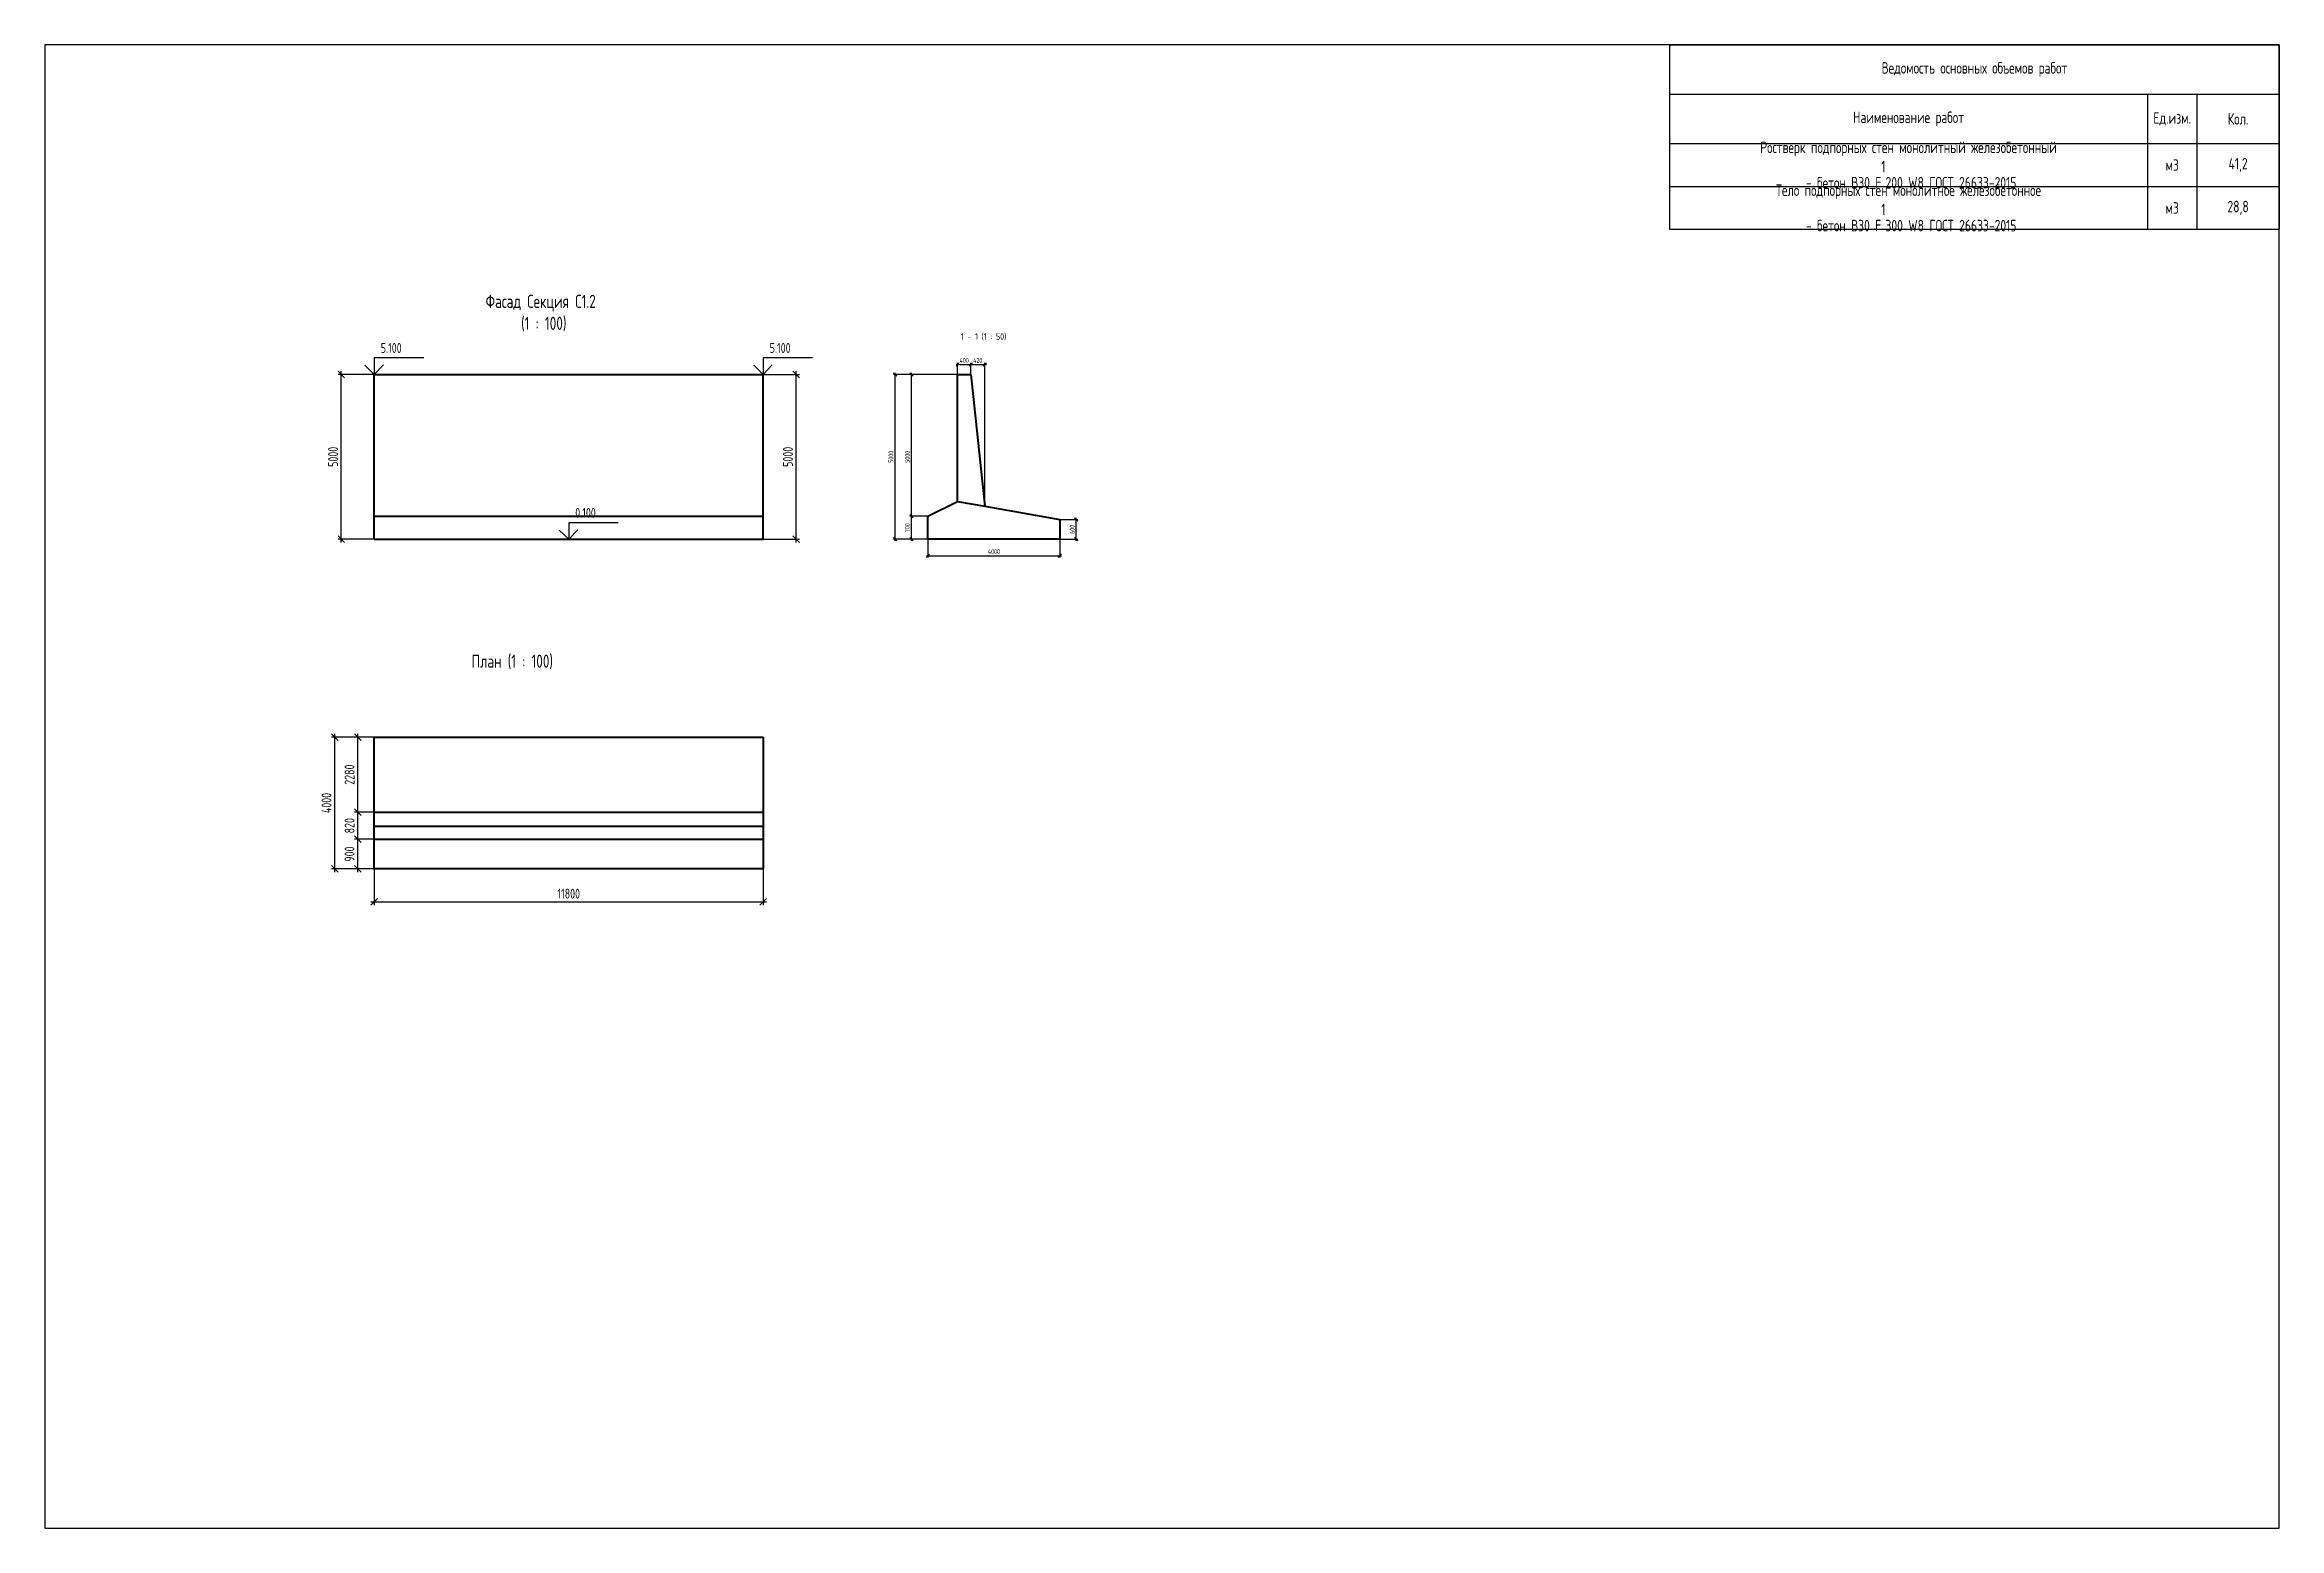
# Model space of a CAD drawing. Header units: millimetres. Extents: x -5073 to 1008956, y -2035460 to 62336.
# Drawn here: x 856156 to 923956, y -29900 to 15100 of the extents above; entities that cross this region are included whole.
import ezdxf
from ezdxf.enums import TextEntityAlignment as Align

# ---------------------------------------------------------------- set-up
doc = ezdxf.new("R2010")
doc.units = ezdxf.units.MM
doc.layers.add('Contur', color=40, linetype='Continuous', lineweight=40)
doc.layers.add('Notes', color=1, linetype='Continuous', plot=False)
for name, color, linetype in [('Size', 142, 'Continuous'), ('T_Border', 9, 'Continuous'), ('Text_B', 11, 'Continuous')]:
    doc.layers.add(name, color=color, linetype=linetype)
doc.styles.add('RS 0.7', font='romans.shx', dxfattribs={"width": 0.7})
doc.styles.add('RS0.7', font='romans.shx', dxfattribs={"width": 0.7})
doc.dimstyles.new('LIN100', dxfattribs={"dimscale": 100, "dimtxt": 3, "dimasz": 2, "dimexe": 1, "dimexo": 0, "dimgap": 1, "dimtad": 1, "dimdec": 1, "dimrnd": 1, "dimzin": 9, "dimdsep": 46, "dimtxsty": 'RS0.7', "dimblk1": 'OBLIQUE', "dimblk2": 'OBLIQUE', "dimsah": 1, "dimcen": 2, "dimdle": 1, "dimclrd": 256, "dimclre": 256, "dimclrt": 7, "dimazin": 2, "dimtfac": 2.5, "dimtdec": 1, "dimtmove": 0, "dimatfit": 3, "dimfxl": 1, "dimtolj": 1, "dimtzin": 12, "dimlwd": -1, "dimlwe": -1, "dimarcsym": 0})
doc.dimstyles.new('LIN50', dxfattribs={"dimscale": 50, "dimtxt": 3, "dimasz": 2, "dimexe": 1, "dimexo": 0, "dimgap": 1, "dimtad": 1, "dimdec": 1, "dimrnd": 1, "dimzin": 9, "dimdsep": 46, "dimtxsty": 'RS0.7', "dimblk1": 'OBLIQUE', "dimblk2": 'OBLIQUE', "dimsah": 1, "dimcen": 2, "dimdle": 1, "dimclrd": 256, "dimclre": 256, "dimclrt": 7, "dimazin": 2, "dimtfac": 2.5, "dimtdec": 1, "dimtmove": 0, "dimatfit": 3, "dimfxl": 1, "dimtolj": 1, "dimtzin": 12, "dimlwd": -1, "dimlwe": -1, "dimarcsym": 0})

msp = doc.modelspace()

# ---------------------------------------------------------------- texts
at = {"layer": 'Text_B', "style": 'RS0.7'}
for s, insert, char_height, attachment_point in [('Фасад Секция С1.2^J (1 : 100)', (871205.86, 6961.9), 400, 5), ('1 - 1 (1 : 50)', (883955.86, 6350), 200, 1), ('План (1 : 100)', (869105.86, -3400), 400, 1)]:
    msp.add_mtext(s, dxfattribs=dict(at, insert=insert, char_height=char_height, attachment_point=attachment_point))

# ---------------------------------------------------------------- blocks, each defined once
blk = doc.blocks.new('_Oblique')
at = {"color": 0, "lineweight": -2}
blk.add_line((-0.5, -0.5), (0.5, 0.5), dxfattribs=at)
blk = doc.blocks.new('*D1686')
at = {"layer": 'Defpoints', "color": 0, "transparency": 16777216}
for p in [(865156, 5100), (866156, 5100), (866156, 100)]:
    blk.add_point(p, dxfattribs=at)
at = {"layer": 'Size', "transparency": 16777216}
for p, q in [((866156, 5100), (865056, 5100)), ((865156, 0), (865156, 5200)), ((866156, 100), (865056, 100))]:
    blk.add_line(p, q, dxfattribs=at)
at = {"layer": 'Size', "transparency": 16777216, "xscale": 200, "yscale": 200, "zscale": 200}
for p, rotation in [((865156, 5100), 90), ((865156, 100), 270)]:
    blk.add_blockref('_Oblique', p, dxfattribs=dict(at, rotation=rotation))
at = {"layer": 'Size', "color": 7, "transparency": 16777216, "insert": (864906, 2600), "char_height": 300, "attachment_point": 5, "rotation": 90, "style": 'RS0.7'}
blk.add_mtext('\\A1;5000', dxfattribs=at)
blk = doc.blocks.new('*D1687')
at = {"layer": 'Defpoints', "color": 0, "transparency": 16777216}
for p in [(877956, 5100), (878956, 5100), (877956, 100)]:
    blk.add_point(p, dxfattribs=at)
at = {"layer": 'Size', "transparency": 16777216}
for p, q in [((877956, 5100), (879056, 5100)), ((878956, 0), (878956, 5200)), ((877956, 100), (879056, 100))]:
    blk.add_line(p, q, dxfattribs=at)
at = {"layer": 'Size', "transparency": 16777216, "xscale": 200, "yscale": 200, "zscale": 200}
for p, rotation in [((878956, 5100), 90), ((878956, 100), 270)]:
    blk.add_blockref('_Oblique', p, dxfattribs=dict(at, rotation=rotation))
at = {"layer": 'Size', "color": 7, "transparency": 16777216, "insert": (878706, 2600), "char_height": 300, "attachment_point": 5, "rotation": 90, "style": 'RS0.7'}
blk.add_mtext('\\A1;5000', dxfattribs=at)
blk = doc.blocks.new('*D1688')
at = {"layer": 'Defpoints', "color": 0, "transparency": 16777216}
for p in [(866156, -9900), (877956, -9900), (877956, -10900)]:
    blk.add_point(p, dxfattribs=at)
at = {"layer": 'Size', "transparency": 16777216}
for p, q in [((866156, -9900), (866156, -11000)), ((877956, -9900), (877956, -11000)), ((866056, -10900), (878056, -10900))]:
    blk.add_line(p, q, dxfattribs=at)
at = {"layer": 'Size', "transparency": 16777216, "xscale": 200, "yscale": 200, "zscale": 200, "rotation": 180}
blk.add_blockref('_Oblique', (866156, -10900), dxfattribs=at)
at = {"layer": 'Size', "transparency": 16777216, "xscale": 200, "yscale": 200, "zscale": 200}
blk.add_blockref('_Oblique', (877956, -10900), dxfattribs=at)
at = {"layer": 'Size', "color": 7, "transparency": 16777216, "insert": (872056, -10650), "char_height": 300, "attachment_point": 5, "style": 'RS0.7'}
blk.add_mtext('\\A1;11800', dxfattribs=at)
blk = doc.blocks.new('*D1689')
at = {"layer": 'Defpoints', "color": 0, "transparency": 16777216}
for p in [(864956, -5900), (866156, -5900), (866156, -9900)]:
    blk.add_point(p, dxfattribs=at)
at = {"layer": 'Size', "transparency": 16777216}
for p, q in [((866156, -5900), (864856, -5900)), ((864956, -10000), (864956, -5800)), ((866156, -9900), (864856, -9900))]:
    blk.add_line(p, q, dxfattribs=at)
at = {"layer": 'Size', "transparency": 16777216, "xscale": 200, "yscale": 200, "zscale": 200}
for p, rotation in [((864956, -5900), 90), ((864956, -9900), 270)]:
    blk.add_blockref('_Oblique', p, dxfattribs=dict(at, rotation=rotation))
at = {"layer": 'Size', "color": 7, "transparency": 16777216, "insert": (864706, -7900), "char_height": 300, "attachment_point": 5, "rotation": 90, "style": 'RS0.7'}
blk.add_mtext('\\A1;4000', dxfattribs=at)
blk = doc.blocks.new('*D1690')
at = {"layer": 'Defpoints', "color": 0, "transparency": 16777216}
for p in [(865656, -9000), (866156, -9000), (866156, -9900)]:
    blk.add_point(p, dxfattribs=at)
at = {"layer": 'Size', "transparency": 16777216}
for p, q in [((866156, -9000), (865556, -9000)), ((865656, -10000), (865656, -8900)), ((866156, -9900), (865556, -9900))]:
    blk.add_line(p, q, dxfattribs=at)
at = {"layer": 'Size', "transparency": 16777216, "xscale": 200, "yscale": 200, "zscale": 200}
for p, rotation in [((865656, -9000), 90), ((865656, -9900), 270)]:
    blk.add_blockref('_Oblique', p, dxfattribs=dict(at, rotation=rotation))
at = {"layer": 'Size', "color": 7, "transparency": 16777216, "insert": (865406, -9450), "char_height": 300, "attachment_point": 5, "rotation": 90, "style": 'RS0.7'}
blk.add_mtext('\\A1;900', dxfattribs=at)
blk = doc.blocks.new('*D1691')
at = {"layer": 'Defpoints', "color": 0, "transparency": 16777216}
for p in [(865656, -8180), (866156, -8180), (866156, -9000)]:
    blk.add_point(p, dxfattribs=at)
at = {"layer": 'Size', "transparency": 16777216}
for p, q in [((865656, -9100), (865656, -8080)), ((866156, -8180), (865556, -8180)), ((866156, -9000), (865556, -9000))]:
    blk.add_line(p, q, dxfattribs=at)
at = {"layer": 'Size', "transparency": 16777216, "xscale": 200, "yscale": 200, "zscale": 200}
for p, rotation in [((865656, -8180), 90), ((865656, -9000), 270)]:
    blk.add_blockref('_Oblique', p, dxfattribs=dict(at, rotation=rotation))
at = {"layer": 'Size', "color": 7, "transparency": 16777216, "insert": (865406, -8590), "char_height": 300, "attachment_point": 5, "rotation": 90, "style": 'RS0.7'}
blk.add_mtext('\\A1;820', dxfattribs=at)
blk = doc.blocks.new('*D1692')
at = {"layer": 'Defpoints', "color": 0, "transparency": 16777216}
for p in [(865656, -5900), (866156, -5900), (866156, -8180)]:
    blk.add_point(p, dxfattribs=at)
at = {"layer": 'Size', "transparency": 16777216}
for p, q in [((866156, -5900), (865556, -5900)), ((865656, -8280), (865656, -5800)), ((866156, -8180), (865556, -8180))]:
    blk.add_line(p, q, dxfattribs=at)
at = {"layer": 'Size', "transparency": 16777216, "xscale": 200, "yscale": 200, "zscale": 200}
for p, rotation in [((865656, -5900), 90), ((865656, -8180), 270)]:
    blk.add_blockref('_Oblique', p, dxfattribs=dict(at, rotation=rotation))
at = {"layer": 'Size', "color": 7, "transparency": 16777216, "insert": (865406, -7040), "char_height": 300, "attachment_point": 5, "rotation": 90, "style": 'RS0.7'}
blk.add_mtext('\\A1;2280', dxfattribs=at)
blk = doc.blocks.new('*D1693')
at = {"layer": 'Defpoints', "color": 0, "transparency": 16777216}
for p in [(882456, 5100), (883856, 5100), (882956, 100)]:
    blk.add_point(p, dxfattribs=at)
at = {"layer": 'Size', "transparency": 16777216}
for p, q in [((883856, 5100), (882406, 5100)), ((882456, 50), (882456, 5150)), ((882956, 100), (882406, 100))]:
    blk.add_line(p, q, dxfattribs=at)
at = {"layer": 'Size', "transparency": 16777216, "xscale": 100, "yscale": 100, "zscale": 100}
for p, rotation in [((882456, 5100), 90), ((882456, 100), 270)]:
    blk.add_blockref('_Oblique', p, dxfattribs=dict(at, rotation=rotation))
at = {"layer": 'Size', "color": 7, "transparency": 16777216, "insert": (882331, 2600), "char_height": 150, "attachment_point": 5, "rotation": 90, "style": 'RS0.7'}
blk.add_mtext('\\A1;5000', dxfattribs=at)
blk = doc.blocks.new('*D1694')
at = {"layer": 'Defpoints', "color": 0, "transparency": 16777216}
for p in [(882956, 100), (886956, 100), (886956, -400)]:
    blk.add_point(p, dxfattribs=at)
at = {"layer": 'Size', "transparency": 16777216}
for p, q in [((882956, 100), (882956, -450)), ((886956, 100), (886956, -450)), ((882906, -400), (887006, -400))]:
    blk.add_line(p, q, dxfattribs=at)
at = {"layer": 'Size', "transparency": 16777216, "xscale": 100, "yscale": 100, "zscale": 100, "rotation": 180}
blk.add_blockref('_Oblique', (882956, -400), dxfattribs=at)
at = {"layer": 'Size', "transparency": 16777216, "xscale": 100, "yscale": 100, "zscale": 100}
blk.add_blockref('_Oblique', (886956, -400), dxfattribs=at)
at = {"layer": 'Size', "color": 7, "transparency": 16777216, "insert": (884956, -275), "char_height": 150, "attachment_point": 5, "style": 'RS0.7'}
blk.add_mtext('\\A1;4000', dxfattribs=at)
blk = doc.blocks.new('*D1695')
at = {"layer": 'Defpoints', "color": 0, "transparency": 16777216}
for p in [(881956, 5100), (883856, 5100), (882956, 100)]:
    blk.add_point(p, dxfattribs=at)
at = {"layer": 'Size', "transparency": 16777216}
for p, q in [((883856, 5100), (881906, 5100)), ((881956, 50), (881956, 5150)), ((882956, 100), (881906, 100))]:
    blk.add_line(p, q, dxfattribs=at)
at = {"layer": 'Size', "transparency": 16777216, "xscale": 100, "yscale": 100, "zscale": 100}
for p, rotation in [((881956, 5100), 90), ((881956, 100), 270)]:
    blk.add_blockref('_Oblique', p, dxfattribs=dict(at, rotation=rotation))
at = {"layer": 'Size', "color": 7, "transparency": 16777216, "insert": (881831, 2600), "char_height": 150, "attachment_point": 5, "rotation": 90, "style": 'RS0.7'}
blk.add_mtext('\\A1;5000', dxfattribs=at)
blk = doc.blocks.new('*D1696')
at = {"layer": 'Defpoints', "color": 0, "transparency": 16777216}
for p in [(882456, 800), (882956, 800), (882956, 100)]:
    blk.add_point(p, dxfattribs=at)
at = {"layer": 'Size', "transparency": 16777216}
for p, q in [((882956, 800), (882406, 800)), ((882456, 50), (882456, 850)), ((882956, 100), (882406, 100))]:
    blk.add_line(p, q, dxfattribs=at)
at = {"layer": 'Size', "transparency": 16777216, "xscale": 100, "yscale": 100, "zscale": 100}
for p, rotation in [((882456, 800), 90), ((882456, 100), 270)]:
    blk.add_blockref('_Oblique', p, dxfattribs=dict(at, rotation=rotation))
at = {"layer": 'Size', "color": 7, "transparency": 16777216, "insert": (882331, 450), "char_height": 150, "attachment_point": 5, "rotation": 90, "style": 'RS0.7'}
blk.add_mtext('\\A1;700', dxfattribs=at)
blk = doc.blocks.new('*D1697')
at = {"layer": 'Defpoints', "color": 0, "transparency": 16777216}
for p in [(883856, 5100), (884256, 5400), (884256, 5100)]:
    blk.add_point(p, dxfattribs=at)
at = {"layer": 'Size', "transparency": 16777216}
for p, q in [((883856, 5100), (883856, 5450)), ((884256, 5100), (884256, 5450)), ((883806, 5400), (884306, 5400))]:
    blk.add_line(p, q, dxfattribs=at)
at = {"layer": 'Size', "transparency": 16777216, "xscale": 100, "yscale": 100, "zscale": 100, "rotation": 180}
blk.add_blockref('_Oblique', (883856, 5400), dxfattribs=at)
at = {"layer": 'Size', "transparency": 16777216, "xscale": 100, "yscale": 100, "zscale": 100}
blk.add_blockref('_Oblique', (884256, 5400), dxfattribs=at)
at = {"layer": 'Size', "color": 7, "transparency": 16777216, "insert": (884056, 5525), "char_height": 150, "attachment_point": 5, "style": 'RS0.7'}
blk.add_mtext('\\A1;400', dxfattribs=at)
blk = doc.blocks.new('*D1698')
at = {"layer": 'Defpoints', "color": 0, "transparency": 16777216}
for p in [(884256, 5100), (884676, 5400), (884676, 1100)]:
    blk.add_point(p, dxfattribs=at)
at = {"layer": 'Size', "transparency": 16777216}
for p, q in [((884256, 5100), (884256, 5450)), ((884676, 1100), (884676, 5450)), ((884206, 5400), (884726, 5400))]:
    blk.add_line(p, q, dxfattribs=at)
at = {"layer": 'Size', "transparency": 16777216, "xscale": 100, "yscale": 100, "zscale": 100, "rotation": 180}
blk.add_blockref('_Oblique', (884256, 5400), dxfattribs=at)
at = {"layer": 'Size', "transparency": 16777216, "xscale": 100, "yscale": 100, "zscale": 100}
blk.add_blockref('_Oblique', (884676, 5400), dxfattribs=at)
at = {"layer": 'Size', "color": 7, "transparency": 16777216, "insert": (884466, 5525), "char_height": 150, "attachment_point": 5, "style": 'RS0.7'}
blk.add_mtext('\\A1;420', dxfattribs=at)
blk = doc.blocks.new('*D1699')
at = {"layer": 'Defpoints', "color": 0, "transparency": 16777216}
for p in [(886956, 700), (887456, 700), (886956, 100)]:
    blk.add_point(p, dxfattribs=at)
at = {"layer": 'Size', "transparency": 16777216}
for p, q in [((886956, 700), (887506, 700)), ((887456, 50), (887456, 750)), ((886956, 100), (887506, 100))]:
    blk.add_line(p, q, dxfattribs=at)
at = {"layer": 'Size', "transparency": 16777216, "xscale": 100, "yscale": 100, "zscale": 100}
for p, rotation in [((887456, 700), 90), ((887456, 100), 270)]:
    blk.add_blockref('_Oblique', p, dxfattribs=dict(at, rotation=rotation))
at = {"layer": 'Size', "color": 7, "transparency": 16777216, "insert": (887331, 400), "char_height": 150, "attachment_point": 5, "rotation": 90, "style": 'RS0.7'}
blk.add_mtext('\\A1;600', dxfattribs=at)
blk = doc.blocks.new('Otmetka')
at = {"lineweight": 25}
for p, q in [((0, 0), (-10, 0)), ((0, 5), (0, 0)), ((15, 5), (0, 5)), ((0, 0), (5, 0))]:
    blk.add_line(p, q, dxfattribs=at)
blk.add_lwpolyline([(-2.89, 2.77), (0, 0), (2.77, 2.89)], dxfattribs=at)
at = {"color": 7, "style": 'RS 0.7', "width": 0.7}
blk.add_attdef('+ОТМЕТКА', (1.97, 6.51), '', height=3, dxfattribs=at)
at = {"color": 7, "style": 'RS 0.7', "width": 0.7, "flags": 8}
blk.add_attdef('ПРИМЕЧАНИЕ', text='', height=3, dxfattribs=at).set_placement((1.97, 4.33), align=Align.TOP_LEFT)
blk = doc.blocks.new('*T1700')
at = {"layer": 'T_Border', "color": 0, "linetype": 'ByBlock', "lineweight": -2, "transparency": 16777216}
for p, q in [((0, 0), (18500, 0)), ((0, 0), (0, -5600)), ((18500, 0), (18500, -5600)), ((0, -1500), (18500, -1500)), ((14500, -1500), (14500, -5600)), ((16000, -1500), (16000, -5600)), ((0, -3000), (18500, -3000)), ((0, -4300), (18500, -4300)), ((0, -5600), (18500, -5600))]:
    blk.add_line(p, q, dxfattribs=at)
at = {"layer": 'T_Border', "color": 0, "transparency": 16777216, "char_height": 350, "attachment_point": 5, "style": 'RS0.7'}
for s, insert, width in [('Ведомость основных объемов работ', (9250, -750), 18497), ('Наименование работ', (7250, -2250), 14497), ('Ед.изм.', (15250, -2250), 1497), ('Кол.', (17250, -2250), 2497), ('Ростверк подпорных стен монолитный железобетонный ^J - бетон В30 F{\\S1^ ;}200 W8 ГОСТ 26633-2015', (7250, -3650), 14497), ('м3', (15250, -3650), 1497), ('41,2', (17250, -3650), 2497), ('Тело подпорных стен монолитное железобетонное ^J - бетон В30 F{\\S1^ ;}300 W8 ГОСТ 26633-2015', (7250, -4950), 14497), ('28,8', (17250, -4950), 2497), ('м3', (15250, -4950), 1497)]:
    blk.add_mtext(s, dxfattribs=dict(at, insert=insert, width=width))

# ---------------------------------------------------------------- dimensions: what is measured, and where the dimension line sits
at = {"layer": 'Size'}
for base, p1, p2, angle, dimstyle, picture, middle in [((884255.86, 5400), (883855.86, 5100), (884255.86, 5100), 180, 'LIN50', '*D1697', (884055.86, 5525)), ((884675.86, 5400), (884255.86, 5100), (884675.86, 1100), 180, 'LIN50', '*D1698', (884465.86, 5525)), ((865155.86, 5100), (866155.86, 100), (866155.86, 5100), 90, 'LIN100', '*D1686', (864905.86, 2600)), ((878955.86, 5100), (877955.86, 100), (877955.86, 5100), 270, 'LIN100', '*D1687', (878705.86, 2600)), ((881955.86, 5100), (882955.86, 100), (883855.86, 5100), 90, 'LIN50', '*D1695', (881830.86, 2600)), ((882455.86, 5100), (882955.86, 100), (883855.86, 5100), 90, 'LIN50', '*D1693', (882330.86, 2600)), ((882455.86, 800), (882955.86, 100), (882955.86, 800), 90, 'LIN50', '*D1696', (882330.86, 450)), ((887455.86, 700), (886955.86, 100), (886955.86, 700), 270, 'LIN50', '*D1699', (887330.86, 400)), ((864955.86, -5900), (866155.86, -9900), (866155.86, -5900), 90, 'LIN100', '*D1689', (864705.86, -7900)), ((865655.86, -5900), (866155.86, -8180), (866155.86, -5900), 90, 'LIN100', '*D1692', (865405.86, -7040)), ((865655.86, -8180), (866155.86, -9000), (866155.86, -8180), 90, 'LIN100', '*D1691', (865405.86, -8590)), ((865655.86, -9000), (866155.86, -9900), (866155.86, -9000), 90, 'LIN100', '*D1690', (865405.86, -9450))]:
    dim = msp.add_linear_dim(base=base, p1=p1, p2=p2, angle=angle, dimstyle=dimstyle, dxfattribs=at)
    dim.commit()
    dim.dimension.update_dxf_attribs({"geometry": picture, "text_midpoint": middle})
for base, p1, p2, dimstyle, picture, middle in [((886955.86, -400), (882955.86, 100), (886955.86, 100), 'LIN50', '*D1694', (884955.86, -275)), ((877955.86, -10900), (866155.86, -9900), (877955.86, -9900), 'LIN100', '*D1688', (872055.86, -10650))]:
    dim = msp.add_linear_dim(base=base, p1=p1, p2=p2, dimstyle=dimstyle, dxfattribs=at)
    dim.commit()
    dim.dimension.update_dxf_attribs({"geometry": picture, "text_midpoint": middle})

# ---------------------------------------------------------------- linework, layer by layer
at = {"layer": 'Contur'}
for p, q in [((866155.86, 5100), (877955.86, 5100)), ((866155.86, 100), (866155.86, 5100)), ((877955.86, 100), (877955.86, 5100)), ((883855.86, 1245), (883855.86, 5100)), ((883855.86, 5100), (884255.86, 5100)), ((884255.86, 5100), (884675.86, 1100)), ((866155.86, 800), (877955.86, 800)), ((882955.86, 800), (883855.86, 1245)), ((882955.86, 100), (882955.86, 800)), ((883855.86, 1245), (884675.86, 1100)), ((884675.86, 1100), (886955.86, 700)), ((886955.86, 700), (886955.86, 100)), ((866155.86, 100), (877955.86, 100)), ((886955.86, 100), (882955.86, 100)), ((866155.86, -9900), (866155.86, -5900)), ((866155.86, -5900), (877955.86, -5900)), ((877955.86, -5900), (877955.86, -9900)), ((866155.86, -8180), (877955.86, -8180)), ((866155.86, -8600), (877955.86, -8600)), ((866155.86, -9000), (877955.86, -9000)), ((877955.86, -9900), (866155.86, -9900))]:
    msp.add_line(p, q, dxfattribs=at)
at = {"layer": 'Notes'}
for p, q in [((923955.86, 15100), (856155.86, 15100)), ((856155.86, 15100), (856155.86, -29900)), ((923955.86, -29900), (923955.86, 15100)), ((856155.86, -29900), (923955.86, -29900))]:
    msp.add_line(p, q, dxfattribs=at)

# ---------------------------------------------------------------- block references
msp.add_blockref('*T1700', (905455.86, 15100))
at = {"layer": 'Size', "xscale": 100, "yscale": 100, "zscale": 100}
for p, values in [((866155.86, 5100), {'+ОТМЕТКА': '5.100'}), ((877955.86, 5100), {'+ОТМЕТКА': '5.100'}), ((872055.86, 100), {'+ОТМЕТКА': '0.100'})]:
    msp.add_blockref('Otmetka', p, dxfattribs=at).add_auto_attribs(values)

msp.set_redraw_order([(e.dxf.handle, doc.entitydb.next_handle()) for e in msp.query("TEXT MTEXT ATTDEF DIMENSION ARC_DIMENSION")])  # texts and dimensions are drawn at this point

doc.saveas('drawing.dxf')
